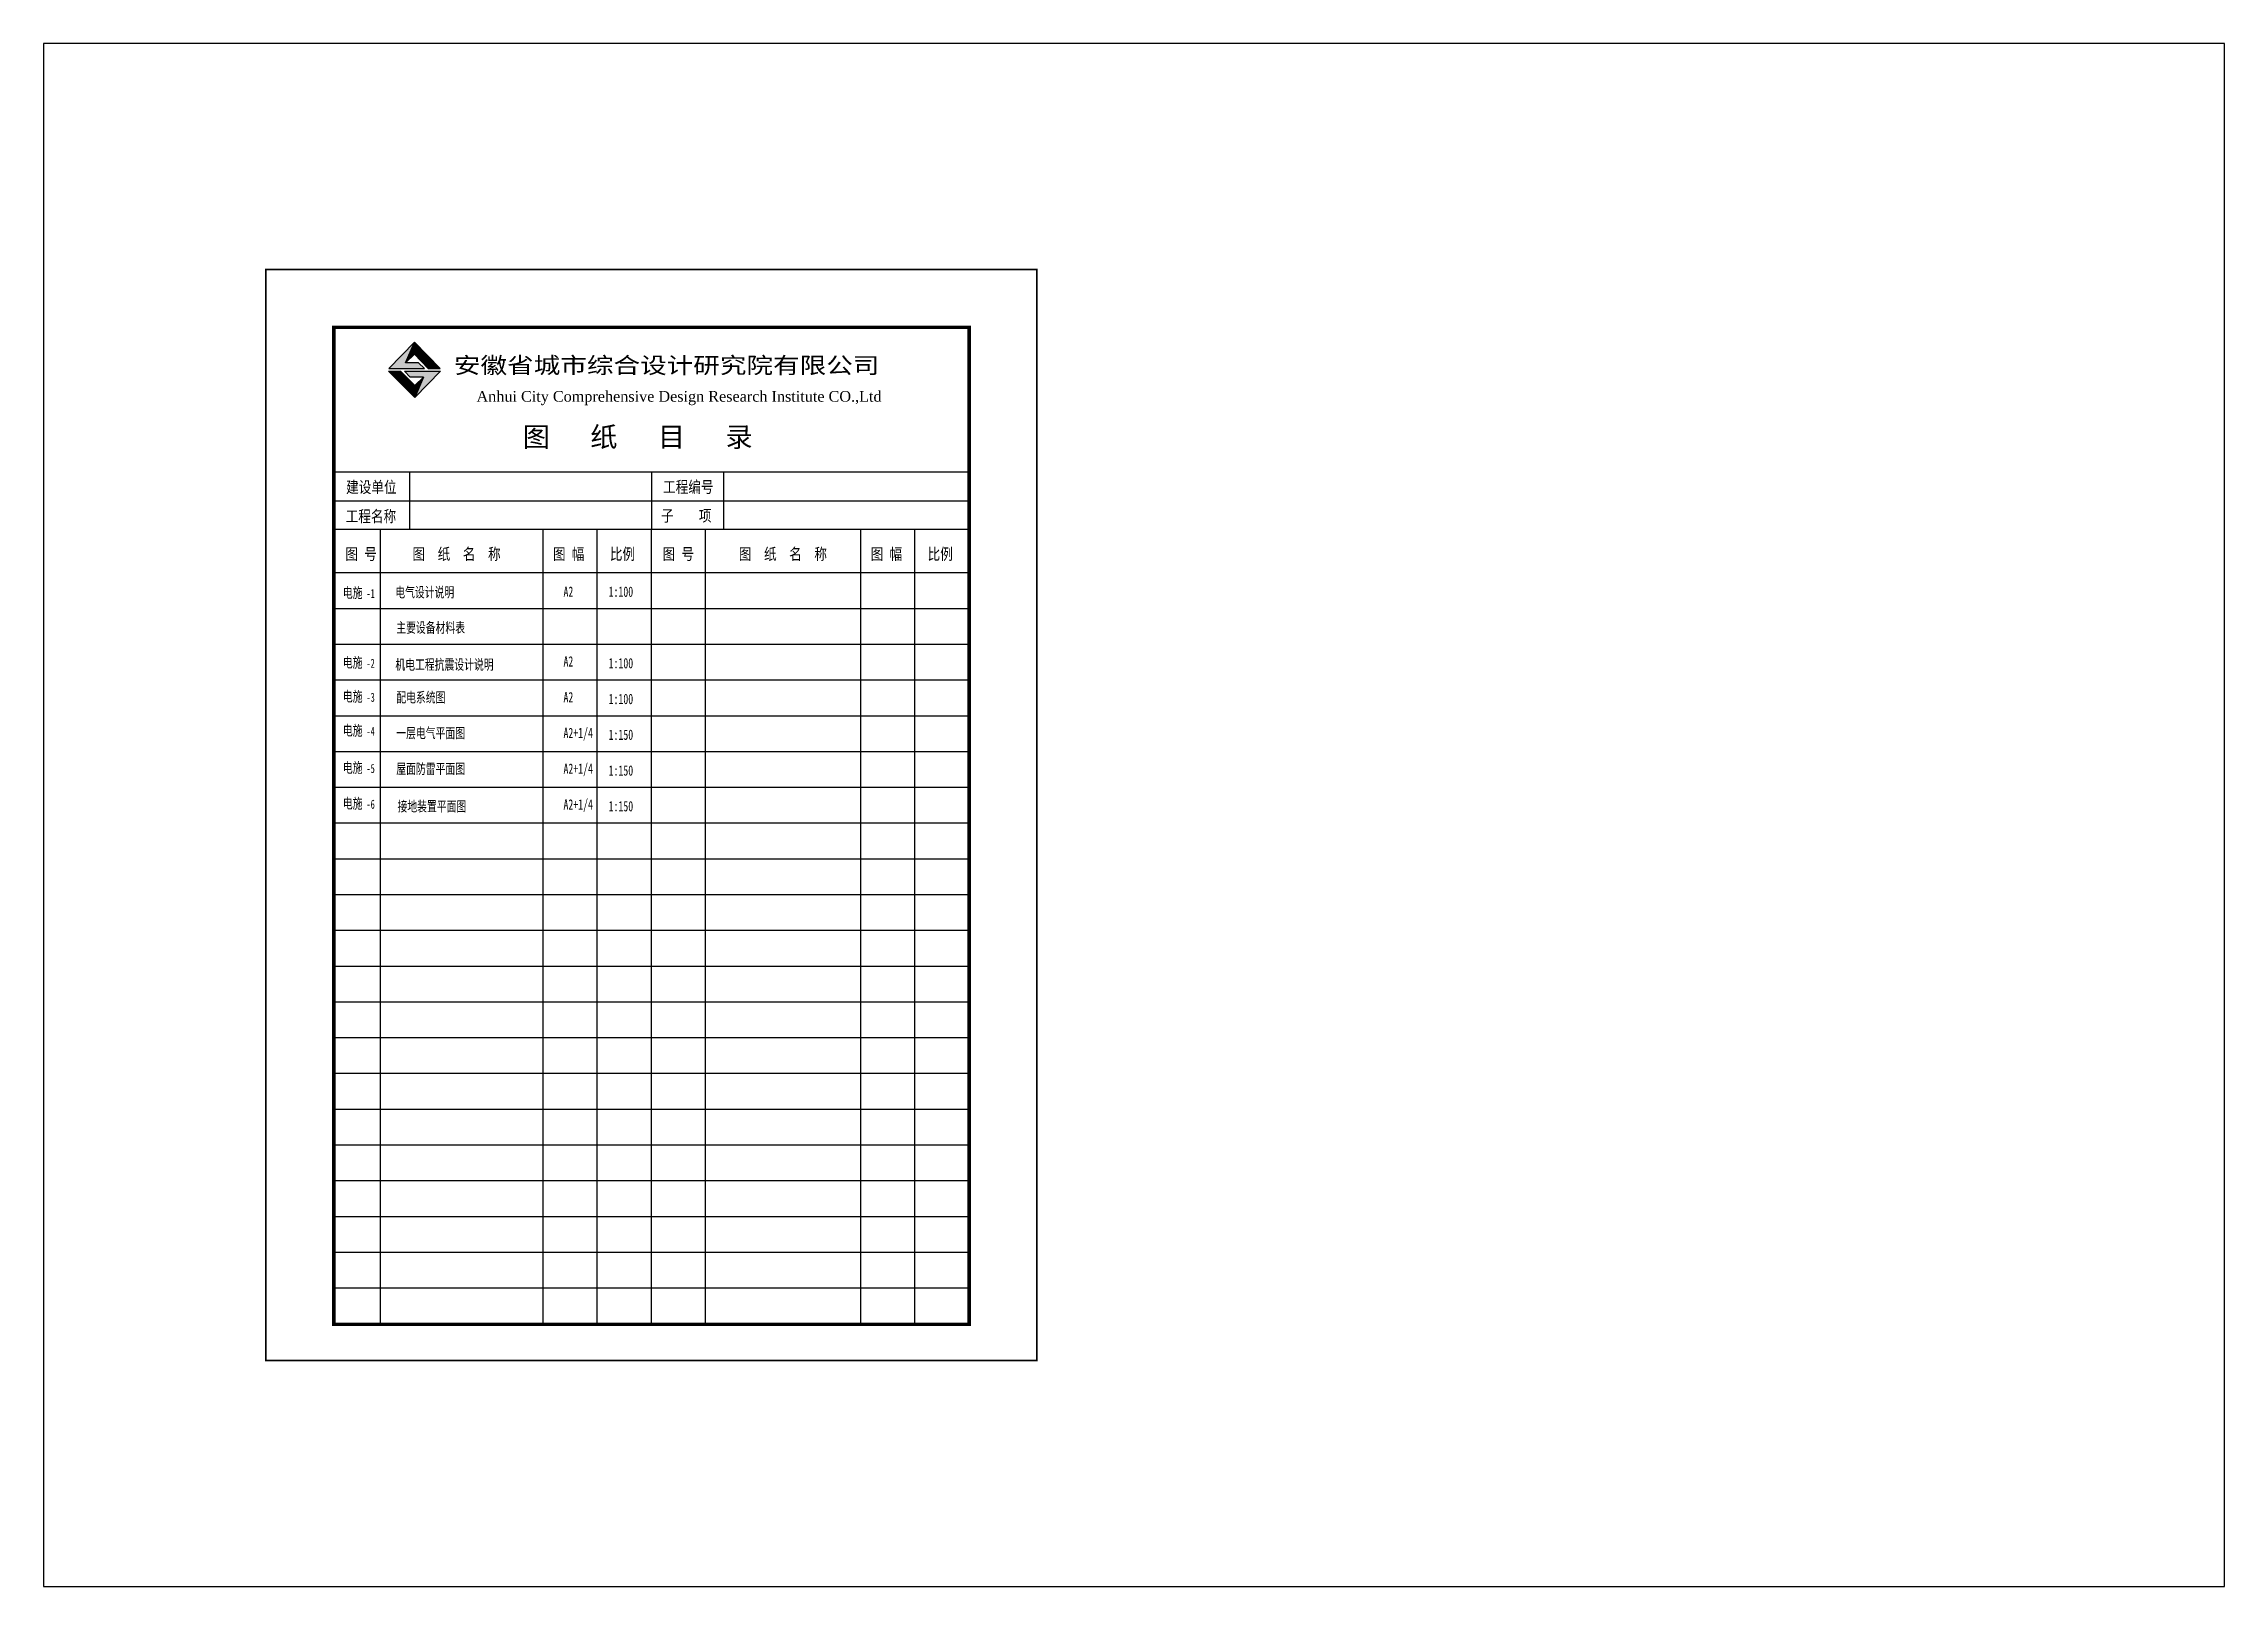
# Model space of a CAD drawing. Extents: x 1060579 to 1383165, y 581819 to 1037910.
# Drawn here: x 1236105 to 1295505, y 914452 to 956452 of the extents above; entities that cross this region are included whole.
import ezdxf

# ---------------------------------------------------------------- set-up
doc = ezdxf.new("R2010")
doc.units = 0
doc.header["$LTSCALE"] = 1000
doc.header["$MEASUREMENT"] = 0
for name, color, linetype in [('A_DE_DETAIL_3', 144, 'Continuous'), ('PUB_TEXT', 7, 'Continuous'), ('PUB_TITLE', 4, 'Continuous')]:
    doc.layers.add(name, color=color, linetype=linetype)
doc.styles.add('-宋体', font='', dxfattribs={"width": 0.8})
doc.styles.add('_SIMPLEX9', font='', dxfattribs={"width": 0.675})
doc.styles.add('GHF', font='times.ttf')
doc.styles.add('宋体', font='')
doc.styles.get('-宋体').set_extended_font_data('SimSun')
doc.styles.get('_SIMPLEX9').set_extended_font_data('SimSun')
doc.styles.get('宋体').set_extended_font_data('NSimSun')
pattern_1 = [(0, (130273.351, 1436117.395), (1.983867188, 3.967734375), [0, -3.967734375])]

msp = doc.modelspace()

# ---------------------------------------------------------------- texts
at = {"color": 11, "lineweight": -3, "style": '-宋体'}
msp.add_text('图   纸   目   录', height=540.89, dxfattribs=at).set_placement((1249154, 945477))
at = {"layer": 'PUB_TEXT', "lineweight": -3}
for s, height, style, width, p in [('安徽省城市综合设计研究院有限公司', 442.55, '宋体', 1.2, (1247280, 947474)), ('电施', 280.3, '宋体', 0.7, (1244256, 941363)), ('-1', 246.6, '_SIMPLEX9', 0.675, (1244899, 941358)), ('电气设计说明', 280.3, '宋体', 0.7, (1245683, 941377)), ('A2', 280.3, '宋体', 0.7, (1250265, 941392)), ('1:100', 280.3, '宋体', 0.7, (1251495, 941392)), ('主要设备材料表', 280.3, '宋体', 0.7, (1245711, 940414)), ('电施', 280.3, '宋体', 0.7, (1244256, 939465)), ('机电工程抗震设计说明', 280.3, '宋体', 0.7, (1245685, 939408)), ('A2', 280.3, '宋体', 0.7, (1250265, 939494)), ('1:100', 280.3, '宋体', 0.7, (1251495, 939445)), ('-2', 246.6, '_SIMPLEX9', 0.675, (1244899, 939459)), ('电施', 280.3, '宋体', 0.7, (1244256, 938540)), ('-3', 246.6, '_SIMPLEX9', 0.675, (1244899, 938534)), ('配电系统图', 280.3, '宋体', 0.7, (1245711, 938516)), ('A2', 280.3, '宋体', 0.7, (1250265, 938520)), ('1:100', 280.3, '宋体', 0.7, (1251495, 938471)), ('电施', 280.3, '宋体', 0.7, (1244256, 937615)), ('-4', 246.6, '_SIMPLEX9', 0.675, (1244899, 937609)), ('一层电气平面图', 280.3, '宋体', 0.7, (1245711, 937545)), ('A2+1/4', 280.3, '宋体', 0.7, (1250265, 937546)), ('1:150', 280.3, '宋体', 0.7, (1251495, 937498)), ('电施', 280.3, '宋体', 0.7, (1244256, 936602)), ('-5', 246.6, '_SIMPLEX9', 0.675, (1244899, 936596)), ('屋面防雷平面图', 280.3, '宋体', 0.7, (1245711, 936571)), ('A2+1/4', 280.3, '宋体', 0.7, (1250265, 936573)), ('1:150', 280.3, '宋体', 0.7, (1251495, 936524)), ('电施', 280.3, '宋体', 0.7, (1244256, 935628)), ('-6', 246.6, '_SIMPLEX9', 0.675, (1244899, 935623)), ('接地装置平面图', 280.3, '宋体', 0.7, (1245744, 935550, 0)), ('A2+1/4', 280.3, '宋体', 0.7, (1250265, 935599)), ('1:150', 280.3, '宋体', 0.7, (1251495, 935551))]:
    msp.add_text(s, height=height, dxfattribs=dict(at, style=style, width=width)).set_placement(p)
at = {"layer": 'PUB_TEXT', "lineweight": -3, "style": 'GHF'}
msp.add_text('Anhui City Comprehensive Design Research Institute CO.,Ltd', height=291.56, dxfattribs=at).set_placement((1247897, 946704))
at = {"layer": 'PUB_TEXT', "color": 11, "lineweight": -3, "style": '-宋体', "width": 0.8}
for s, p in [('建设单位', (1244345, 944221)), ('工程编号', (1252978, 944226)), ('工程名称', (1244334, 943427)), ('子    项', (1252925, 943443)), ('图 号', (1244325, 942401)), ('   图  纸  名  称', (1245638, 942401)), ('图 幅', (1249977, 942401)), ('比例', (1251529, 942401)), ('图 号', (1252963, 942401)), ('   图  纸  名  称', (1254527, 942401)), ('图 幅', (1258632, 942401)), ('比例', (1260183, 942401))]:
    msp.add_text(s, height=314.7, dxfattribs=at).set_placement(p)

# ---------------------------------------------------------------- hatches: boundary and pattern name
at = {"lineweight": -3}
msp.add_hatch(color=1, dxfattribs=at).paths.add_polyline_path([(1245963, 947763), (1246203, 948322), (1245509, 947608), (1246476, 947608), (1246316, 947763)])
at = {"layer": 'A_DE_DETAIL_3', "lineweight": -3}
for color, points in [(41, [(1246583, 947605), (1246910, 947605), (1246203, 948322)]), (41, [(1245822, 947537), (1245501, 947537), (1246213, 946814)]), (1, [(1245933, 947539), (1246091, 947373), (1246448, 947373), (1246213, 946814), (1246911, 947539)])]:
    msp.add_hatch(color=color, dxfattribs=at).paths.add_polyline_path(points)
at = {"layer": 'PUB_TEXT', "lineweight": -3}
h = msp.add_hatch(dxfattribs=at)
h.set_pattern_fill('松散材料', color=256, scale=2.116125, style=0)
h.set_pattern_definition(pattern_1)
h.paths.add_polyline_path([(1246203, 947994), (1246203, 948322), (1245963, 947763)])
h = msp.add_hatch(dxfattribs=at)
h.set_pattern_fill('松散材料', color=256, scale=2.116125, style=0)
h.set_pattern_definition(pattern_1)
h.paths.add_polyline_path([(1246583, 947605), (1246203, 948322), (1246203, 947994)])
h = msp.add_hatch(dxfattribs=at)
h.set_pattern_fill('松散材料', color=256, scale=2.116125, style=0)
h.set_pattern_definition(pattern_1)
h.paths.add_polyline_path([(1245822, 947537), (1246213, 946814), (1246213, 947147)])
h.paths.add_polyline_path([(1246213, 946814), (1246448, 947373), (1246213, 947147)])

# ---------------------------------------------------------------- linework, layer by layer
at = {"lineweight": -3}
for p, q in [((1245963, 947763), (1246203, 948322)), ((1246203, 948322), (1246583, 947605)), ((1246213, 946814), (1245501, 947537)), ((1245501, 947537), (1245822, 947537)), ((1245822, 947537), (1246213, 946814)), ((1245933, 947539), (1246911, 947539)), ((1246091, 947373), (1245933, 947539)), ((1246911, 947539), (1246213, 946814)), ((1246448, 947373), (1246091, 947373)), ((1246448, 947373), (1246213, 946814))]:
    msp.add_line(p, q, dxfattribs=at)
at = {"layer": 'PUB_TEXT', "lineweight": -3}
for p, q in [((1246213, 947147), (1245822, 947537)), ((1246213, 947147), (1246448, 947373)), ((1246213, 946814), (1246213, 947147))]:
    msp.add_line(p, q, dxfattribs=at)
at = {"layer": 'PUB_TEXT', "color": 11, "lineweight": -3}
for p, q in [((1244006, 944795), (1261314, 944795)), ((1246071, 944770), (1246071, 943221)), ((1252660, 944795), (1252660, 943221)), ((1254627, 944795), (1254627, 943221)), ((1244006, 944008), (1261314, 944008)), ((1261314, 943221), (1244006, 943221)), ((1245283, 921595), (1245283, 943221)), ((1249710, 921595), (1249710, 943221)), ((1251185, 921595), (1251185, 943221)), ((1252660, 921595), (1252660, 943221)), ((1254135, 921595), (1254135, 943221)), ((1258364, 921595), (1258364, 943221)), ((1259839, 921595), (1259839, 943221)), ((1261314, 942041), (1244006, 942041)), ((1261314, 942041), (1244006, 942041)), ((1261314, 941068), (1244006, 941068)), ((1261314, 940094), (1244006, 940094)), ((1261314, 939120), (1244006, 939120)), ((1261314, 938147), (1244006, 938147)), ((1261314, 937173), (1244006, 937173)), ((1261314, 936200), (1244006, 936200)), ((1261314, 935226), (1244006, 935226)), ((1261314, 934252), (1244006, 934252)), ((1261314, 933279), (1244006, 933279)), ((1261314, 932305), (1244006, 932305)), ((1261314, 931332), (1244006, 931332)), ((1261314, 930358), (1244006, 930358)), ((1261314, 929384), (1244006, 929384)), ((1261314, 928411), (1244006, 928411)), ((1261314, 927437), (1244006, 927437)), ((1261314, 926463), (1244006, 926463)), ((1261314, 925490), (1244006, 925490)), ((1261314, 924516), (1244006, 924516)), ((1261314, 923543), (1244006, 923543)), ((1261314, 922569), (1244006, 922569))]:
    msp.add_line(p, q, dxfattribs=at)
at = {"layer": 'PUB_TEXT', "color": 2, "lineweight": -3, "const_width": 49.2}
msp.add_lwpolyline([(1242160, 950302), (1263160, 950302), (1263160, 920602), (1242160, 920602)], close=True, dxfattribs=at)
at = {"layer": 'PUB_TEXT', "color": 11, "lineweight": -3, "const_width": 98.3}
msp.add_lwpolyline([(1244006, 921586), (1244006, 948729), (1261314, 948729), (1261314, 921586)], close=True, dxfattribs=at)
at = {"layer": 'PUB_TEXT', "lineweight": -3}
for points in [[(1246316, 947763), (1245963, 947763), (1246203, 947994), (1246583, 947605), (1246910, 947605), (1246203, 948322), (1245509, 947608), (1246476, 947608), (1246316, 947763)], [(1246203, 948322), (1246203, 947994)]]:
    msp.add_lwpolyline(points, dxfattribs=at)
at = {"layer": 'PUB_TITLE', "color": 4, "lineweight": -3}
msp.add_lwpolyline([(1236105, 914452), (1295505, 914452), (1295505, 956452), (1236105, 956452)], close=True, dxfattribs=at)

msp.set_redraw_order([(e.dxf.handle, doc.entitydb.next_handle()) for e in msp.query("TEXT MTEXT ATTDEF DIMENSION ARC_DIMENSION")])  # texts and dimensions are drawn at this point

doc.saveas('drawing.dxf')
